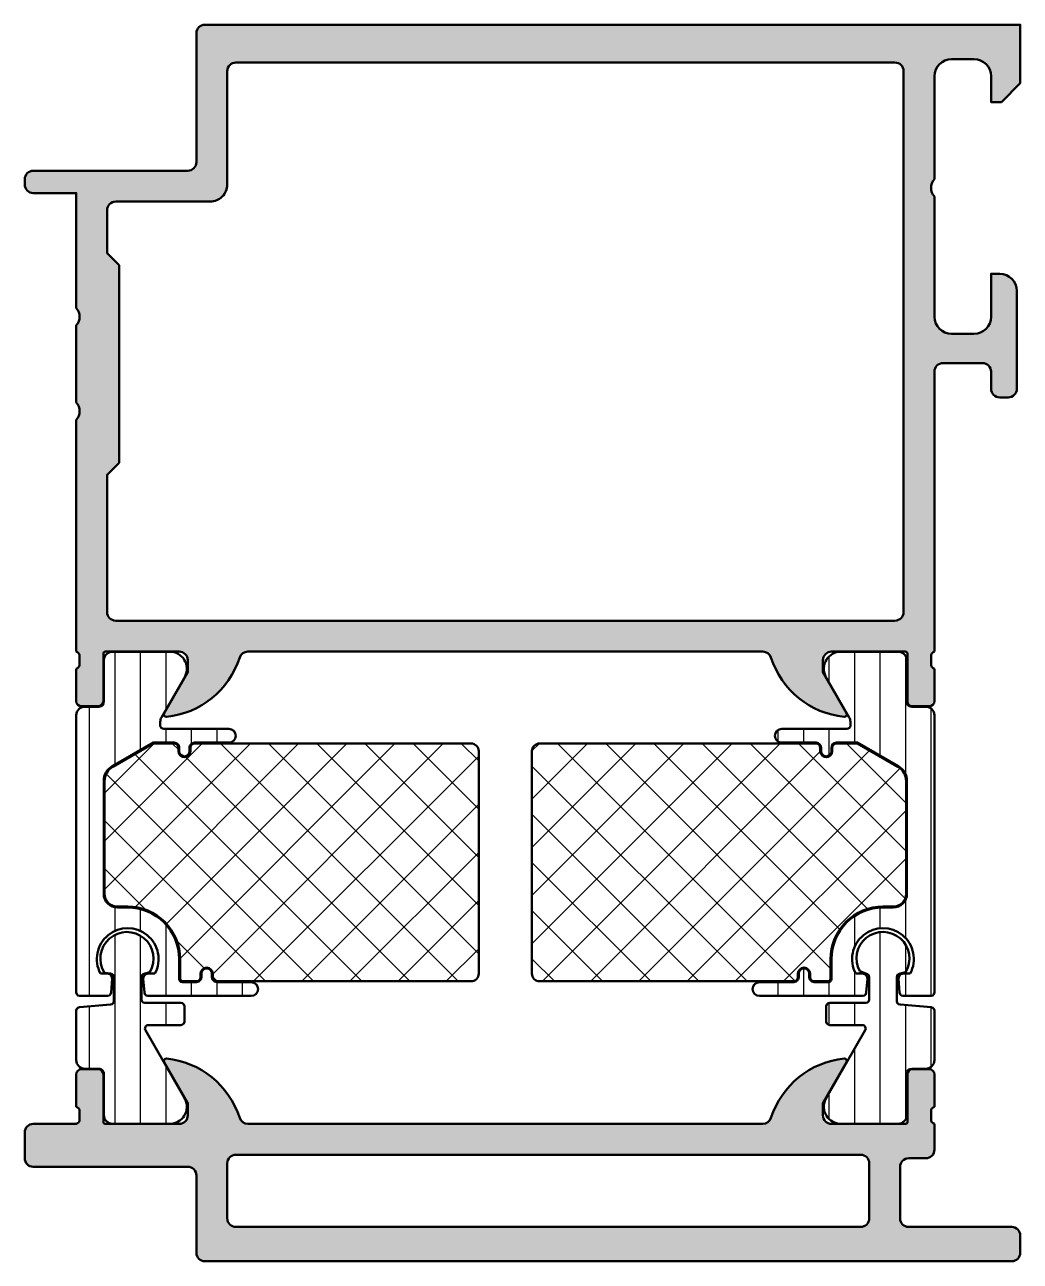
# Model space of a CAD drawing. Extents: x 20 to 78, y 3 to 75.
import ezdxf

# ---------------------------------------------------------------- set-up
doc = ezdxf.new("R2010")
doc.units = 0
for name, color, linetype, lineweight in [('0S-Alu contour', 7, 'Continuous', 50), ('0S-Alu hatch', 252, 'Continuous', 25), ('0S-Plastic contour', 254, 'Continuous', 50), ('0S-Plastic hatch', 253, 'Continuous', 25), ('0S-PT contour', 91, 'Continuous', 50), ('0S-PT hatch', 103, 'Continuous', 25)]:
    doc.layers.add(name, color=color, linetype=linetype, lineweight=lineweight)
pattern_1 = [(135, (0, 0), (-1.403165018917055, -1.403165018917055), []), (225, (0, 0), (1.403165018917055, -1.403165018917055), [])]
pattern_2 = [(90, (0, 0), (-1.4859, 0), [])]

# ---------------------------------------------------------------- blocks, each defined once
blk = doc.blocks.new('375340__A5071674_271C_4E84_9B0F_8F9642A376C2_')
at = {"layer": '0S-Alu hatch'}
h = blk.add_hatch(color=256, dxfattribs=at)
edge = h.paths.add_edge_path()
edge.add_arc((20.49999999999986, 9.00001525878913), 0.5000000000000391, 180, 269.9999999994097)
edge.add_line((20.49999999999471, 8.50001525878909), (29.49999999999472, 8.50001525878912))
edge.add_ellipse((29.49999999999997, 8.000015258789148), major_axis=(-0.4999999999999716, 0), ratio=1, start_angle=180, end_angle=270.00000000060254, ccw=False)
edge.add_line((29.99999999999995, 8.000015258789148), (29.99999999999995, 3.499999999989682))
edge.add_arc((30.49999999999997, 3.500000000000056), 0.5000000000000285, 180, 269.9999999993975)
edge.add_line((30.49999999999471, 3.000000000000028), (77.49999999999471, 3.000000000000028))
edge.add_arc((77.49999999999994, 3.500000000000085), 0.500000000000057, 269.9999999994008, 360)
edge.add_line((78, 3.500000000000085), (78, 4.500015258789004))
edge.add_arc((77.49999999999996, 4.500015258789047), 0.5000000000000427, 0, 90.00000000058787)
edge.add_line((77.49999999999483, 5.00001525878909), (71.49999999999471, 5.00001525878909))
edge.add_ellipse((71.5, 5.500015258789083), major_axis=(-0.4999999999999929, 0), ratio=1, start_angle=0, end_angle=89.99999999939422, ccw=False)
edge.add_line((71, 5.500015258789083), (70.99999999999989, 8.50032806396476))
edge.add_ellipse((71.4999999531564, 8.50032715713316), major_axis=(-0.4999999531573404, 0), ratio=1, start_angle=269.99999463211884, end_angle=359.9998960848389, ccw=False)
edge.add_line((71.5, 9.000327110290497), (72.49999999999989, 9.000328063964815))
edge.add_arc((72.50000347460546, 9.500324589353578), 0.499996525400836, 269.999601836763, 360.0002888809716)
edge.add_line((72.99999999999994, 9.50032711029811), (72.99999999999994, 11.00032806396493))
edge.add_ellipse((73.07883644998506, 11.26784867812456), major_axis=(-0.2788950785628946, 0), ratio=1, start_angle=-1.1645887651362727, end_angle=73.5801241894705, ccw=False)
edge.add_line((72.79999898115089, 11.27351708361127), (72.79999897632993, 11.72711108361124))
edge.add_ellipse((73.07886707191292, 11.73277174605222), major_axis=(-0.2789255417371526, 0), ratio=1, start_angle=-73.57540483567988, end_angle=1.1628706818494265, ccw=False)
edge.add_line((72.9999999734262, 12.00031508573693), (72.9999999534447, 13.88032608574546))
edge.add_arc((72.69999995344469, 13.88032608255694), 0.3000000000000114, 1.2074182697e-06, 90.00000060895937)
edge.add_line((72.69999995025618, 14.18032608255695), (71.7200256312134, 14.18032607214138))
edge.add_arc((71.72002563440192, 13.88032607214137), 0.3000000000000078, 90.00000060896207, 180)
edge.add_line((71.42002563440191, 13.88032607214137), (71.42002566394883, 11.1003292663688))
edge.add_ellipse((71.32002566394883, 11.10032926530596), major_axis=(-0.1000000000000085, 0), ratio=1, start_angle=90.0000159331928, end_angle=180.0000008537737, ccw=False)
edge.add_line((71.3200256917575, 11.00032926530595), (66.99999999999994, 11.00032806396481))
edge.add_ellipse((66.99999999999994, 11.50032806396481), major_axis=(-0.5, 0), ratio=1, start_angle=0, end_angle=90, ccw=False)
edge.add_line((66.49999999999994, 11.50032806396481), (66.5, 12.2003280639648))
edge.add_line((66.5, 12.2003280639648), (67.8814954576223, 14.59314838699237))
edge.add_arc((67.76188021535167, 14.66220827931655), 0.1381197846482826, 329.9999999999814, 455.6225775507662)
edge.add_arc((68.23822324117376, 9.823719202117354), 4.999999999999666, 95.62257755079301, 162.2515836439292)
edge.add_ellipse((62.99999999999987, 11.50032806396526), major_axis=(-0.5000000000004409, 0), ratio=1, start_angle=90.00000000000159, end_angle=162.251583643929, ccw=False)
edge.add_line((62.99999999999989, 11.00032806396482), (32.99998855590814, 11.00032806396481))
edge.add_ellipse((32.99998855590851, 11.50032806396469), major_axis=(-0.4999999999998828, 0), ratio=1, start_angle=17.74841635603059, end_angle=89.99999999995771, ccw=False)
edge.add_arc((27.76176531473476, 9.823719202116813), 5.000000000000082, 17.7484163560751, 84.3774224492117)
edge.add_arc((28.23810834055643, 14.66220827931647), 0.1381197846482686, 84.37742244921245, 210.0000000000044)
edge.add_line((28.1184930982858, 14.59314838699233), (29.49998855590817, 12.2003280639648))
edge.add_line((29.49998855590817, 12.2003280639648), (29.49998855590815, 11.50032806396481))
edge.add_ellipse((28.99998855590815, 11.50032806396481), major_axis=(-0.5, 0), ratio=1, start_angle=89.9999999999992, end_angle=180, ccw=False)
edge.add_line((28.99998855590814, 11.00032806396481), (24.69996287495087, 11.00032806396481))
edge.add_ellipse((24.69996287495087, 11.12032806396481), major_axis=(-0.1199999999999992, 0), ratio=1, start_angle=0, end_angle=90, ccw=False)
edge.add_line((24.57996287495087, 11.12032806396481), (24.57996287495087, 13.88032606396478))
edge.add_arc((24.27996287495086, 13.8803260639648), 0.3000000000000114, 0, 89.99999999999729)
edge.add_line((24.27996287495088, 14.18032606396481), (23.29998855590808, 14.18032606396481))
edge.add_arc((23.29998855590809, 13.88032606396482), 0.2999999999999865, 90.00000000000273, 180)
edge.add_line((22.99998855590811, 13.88032606396482), (22.9999885559081, 12.00031506395627))
edge.add_ellipse((22.92112146026494, 11.73277172343335), major_axis=(-0.2789255417371317, 0), ratio=1, start_angle=178.8371299271142, end_angle=253.575405444647, ccw=False)
edge.add_line((23.19998955590809, 11.72711106395629), (23.1999895559081, 11.27351706395632))
edge.add_ellipse((22.92115210500374, 11.26784865915085), major_axis=(-0.2788950606229541, 0), ratio=1, start_angle=106.41987709350869, end_angle=181.1645887000774, ccw=False)
edge.add_line((22.99998855590808, 11.00032806396482), (20.49999618530267, 11.00032806396481))
edge.add_arc((20.5000080903287, 10.5003161589388), 0.5000119051677437, 90.0013641830113, 179.9986358169143)
edge.add_line((19.99999618530268, 10.50032806396547), (19.99999999999982, 9.00001525878913))
edge = h.paths.add_edge_path()
edge.add_ellipse((32.29998779296871, 5.500015258789161), major_axis=(-0.500000000000071, 0), ratio=1, start_angle=0, end_angle=89.99999999939911, ccw=False)
edge.add_line((31.79998779296864, 5.500015258789161), (31.79998779296864, 8.700332641601669))
edge.add_ellipse((32.2999877929687, 8.700332641601669), major_axis=(-0.500000000000064, 0), ratio=1, start_angle=270.00000000059356, end_angle=360, ccw=False)
edge.add_line((32.29998779296352, 9.200332641601733), (68.70000076293945, 9.200332641601534))
edge.add_ellipse((68.69999554793452, 8.700327426596651), major_axis=(-0.5000052150320791, 0), ratio=1, start_angle=180.0005975897139, end_angle=269.9994024106873, ccw=False)
edge.add_line((69.20000076293941, 8.700332641601562), (69.19998168945307, 5.500015258789083))
edge.add_ellipse((68.6999816894531, 5.500015258789083), major_axis=(-0.4999999999999716, 0), ratio=1, start_angle=89.999999999404, end_angle=180, ccw=False)
edge.add_line((68.6999816894479, 5.000015258789112), (32.29998779296347, 5.00001525878909))
at = {"layer": '0S-Alu contour', "color": 7}
for points in [[(28.1184930982858, 14.59314838699233), (29.49998855590817, 12.2003280639648), (29.49998855590815, 11.50032806396481)], [(66.49999999999994, 11.50032806396481), (66.5, 12.2003280639648), (67.8814954576223, 14.59314838699237)], [(22.99998855590811, 13.88032606396482), (22.9999885559081, 12.00031506395627)], [(24.27996287495088, 14.18032606396481), (23.29998855590808, 14.18032606396481)], [(24.57996287495087, 11.12032806396481), (24.57996287495087, 13.88032606396478)], [(71.42002563440191, 13.88032607214137), (71.42002566394883, 11.1003292663688)], [(72.69999995025618, 14.18032608255695), (71.7200256312134, 14.18032607214138)], [(72.9999999734262, 12.00031508573693), (72.9999999534447, 13.88032608574546)], [(23.19998955590809, 11.72711106395629), (23.1999895559081, 11.27351706395632)], [(72.79999898115089, 11.27351708361127), (72.79999897632993, 11.72711108361124)], [(22.99998855590808, 11.00032806396482), (20.49999618530267, 11.00032806396481)], [(28.99998855590814, 11.00032806396481), (24.69996287495087, 11.00032806396481)], [(62.99999999999989, 11.00032806396482), (32.99998855590814, 11.00032806396481)], [(71.3200256917575, 11.00032926530595), (66.99999999999994, 11.00032806396481)], [(72.99999999999994, 9.50032711029811), (72.99999999999994, 11.00032806396493)], [(19.99999618530268, 10.50032806396547), (19.99999999999982, 9.00001525878913)], [(31.79998779296864, 5.500015258789161), (31.79998779296864, 8.700332641601669)], [(32.29998779296352, 9.200332641601733), (68.70000076293945, 9.200332641601534)], [(69.20000076293941, 8.700332641601562), (69.19998168945307, 5.500015258789083)], [(71.5, 9.000327110290497), (72.49999999999989, 9.000328063964815)], [(20.49999999999471, 8.50001525878909), (29.49999999999472, 8.50001525878912)], [(29.99999999999995, 8.000015258789148), (29.99999999999995, 3.499999999989682)], [(71, 5.500015258789083), (70.99999999999989, 8.50032806396476)], [(68.6999816894479, 5.000015258789112), (32.29998779296347, 5.00001525878909)], [(77.49999999999483, 5.00001525878909), (71.49999999999471, 5.00001525878909)], [(78, 3.500000000000085), (78, 4.500015258789004)], [(30.49999999999471, 3.000000000000028), (77.49999999999471, 3.000000000000028)]]:
    blk.add_lwpolyline(points, dxfattribs=at)
for centre, radius, start, end in [((28.23810834055643, 14.66220827931647), 0.1381197846482686, 84.37742244921245, 210.0000000000044), ((27.76176531473476, 9.823719202116813), 5.000000000000082, 17.7484163560751, 84.3774224492117), ((68.23822324117376, 9.823719202117354), 4.999999999999666, 95.62257755079301, 162.2515836439292), ((67.76188021535167, 14.66220827931655), 0.1381197846482826, 329.9999999999814, 95.62257755076632), ((23.29998855590809, 13.88032606396482), 0.2999999999999865, 90.00000000000273, 180), ((24.27996287495086, 13.8803260639648), 0.3000000000000114, 0, 89.99999999999729), ((71.72002563440192, 13.88032607214137), 0.3000000000000078, 90.00000060896207, 180), ((72.69999995344469, 13.88032608255694), 0.3000000000000114, 1.2074182697e-06, 90.00000060895937), ((20.5000080903287, 10.5003161589388), 0.5000119051677437, 90.0013641830113, 179.9986358169143), ((72.50000347460546, 9.500324589353578), 0.499996525400836, 269.999601836763, 0.0002888809716084), ((20.49999999999986, 9.00001525878913), 0.5000000000000391, 180, 269.9999999994097), ((77.49999999999996, 4.500015258789047), 0.5000000000000427, 0, 90.00000000058787), ((30.49999999999997, 3.500000000000056), 0.5000000000000285, 180, 269.9999999993975), ((77.49999999999994, 3.500000000000085), 0.500000000000057, 269.9999999994008, 0)]:
    blk.add_arc(centre, radius, start, end, dxfattribs=at)
at = {"layer": '0S-Alu contour', "color": 7, "extrusion": (0, 0, -1)}
for centre, radius, start, end in [((-22.92112146026494, 11.73277172343335), 0.2789255417371317, 106.424594555353, 181.1628700728859), ((-73.07886707191292, 11.73277174605222), 0.2789255417371526, 358.8371293181506, 73.57540483567992), ((-22.92115210500374, 11.26784865915085), 0.2788950606229541, 178.8354112999226, 253.5801229064913), ((-24.69996287495087, 11.12032806396481), 0.1199999999999992, 270, 0), ((-28.99998855590815, 11.50032806396481), 0.5, 180, 270.0000000000008), ((-32.99998855590851, 11.50032806396469), 0.4999999999998828, 270.0000000000423, 342.2515836439694), ((-62.99999999999987, 11.50032806396526), 0.5000000000004409, 197.748416356071, 269.9999999999984), ((-66.99999999999994, 11.50032806396481), 0.5, 270, 0), ((-71.32002566394883, 11.10032926530596), 0.1000000000000085, 179.9999991462263, 269.9999840668072), ((-73.07883644998506, 11.26784867812456), 0.2788950785628946, 286.4198758105295, 1.164588765136262), ((-32.2999877929687, 8.700332641601669), 0.500000000000064, 0, 89.99999999940643), ((-68.69999554793452, 8.700327426596651), 0.5000052150320791, 90.0005975893127, 179.9994024102861), ((-71.4999999531564, 8.50032715713316), 0.4999999531573404, 0.0001039151611164, 90.00000536788116), ((-29.49999999999997, 8.000015258789148), 0.4999999999999716, 89.99999999939747, 180), ((-32.29998779296871, 5.500015258789161), 0.500000000000071, 270.0000000006009, 0), ((-68.6999816894531, 5.500015258789083), 0.4999999999999716, 180, 270.000000000596), ((-71.5, 5.500015258789083), 0.4999999999999929, 270.0000000006058, 0)]:
    blk.add_arc(centre, radius, start, end, dxfattribs=at)
blk = doc.blocks.new('396920__4C8596DD_F384_4D87_B478_83CBD85B1B11_')
at = {"layer": '0S-PT hatch'}
h = blk.add_hatch(dxfattribs=at)
h.set_pattern_fill('ANSI37', color=256, scale=0.625, angle=90, style=0)
h.set_pattern_definition(pattern_1)
edge = h.paths.add_edge_path()
edge.add_line((46.44938741860836, 32.70000000000194), (46.44938741860838, 19.75024507800028))
edge.add_ellipse((45.99938700138305, 19.75024549521864), major_axis=(-0.4500004172255191, 0), ratio=1, start_angle=89.9999468781561, end_angle=179.999946880457, ccw=False)
edge.add_line((45.99938658416468, 19.30024507799332), (31.20656303434222, 19.2999982024299))
edge.add_line((31.20656303434222, 19.2999982024299), (31.0758682237414, 19.3349919706396))
edge.add_line((31.0758682237414, 19.3349919706396), (30.98500325130626, 19.4258443176791))
edge.add_line((30.98500325130626, 19.4258443176791), (30.94998245239246, 19.55656736054949))
edge.add_line((30.94998245239246, 19.55656736054949), (30.94998245239246, 19.74999809265137))
edge.add_arc((30.59998703002918, 19.74999809265137), 0.3499954223632784, 0, 180)
edge.add_line((30.2499916076659, 19.74999809265137), (30.2499916076659, 19.55656736054949))
edge.add_line((30.2499916076659, 19.55656736054949), (30.21497080875209, 19.42584431767909))
edge.add_line((30.21497080875209, 19.42584431767909), (30.12410583631695, 19.3349919706396))
edge.add_line((30.12410583631695, 19.3349919706396), (29.99341061571499, 19.29999809265137))
edge.add_line((29.99341061571499, 19.29999809265137), (29.20656859595027, 19.29999809265137))
edge.add_line((29.20656859595027, 19.29999809265137), (29.12587151653939, 19.32162239777047))
edge.add_line((29.12587151653939, 19.32162239777047), (29.07161213774129, 19.37585915907012))
edge.add_line((29.07161213774129, 19.37585915907012), (29.04998855590808, 19.45659048167748))
edge.add_line((29.04998855590808, 19.45659048167748), (29.04998855589551, 20.59997255743553))
edge.add_arc((26.00005638417011, 20.60004150683832), 3.049932172504766, 359.9987047223895, 450.0012742162533)
edge.add_line((25.99998855590808, 23.64997367858886), (25.39996445744135, 23.64997367858887))
edge.add_ellipse((25.39918394468553, 24.39917064067953), major_axis=(-0.7491973686593121, 0), ratio=1, start_angle=-0.06307231385608247, end_angle=90.0596906726118, ccw=False)
edge.add_line((24.64998702996623, 24.39999537161842), (24.65000228871607, 30.96374640628945))
edge.add_ellipse((25.59993284316944, 30.96380713441112), major_axis=(-0.9499305563945183, 0), ratio=1, start_angle=-60.010337706228995, end_angle=0.003662862479927753, ccw=False)
edge.add_line((25.12511600350764, 31.78655681125431), (27.48715120356548, 33.15000000009987))
edge.add_line((27.48715120356548, 33.15000000009987), (28.69998855590806, 33.15000000009987))
edge.add_ellipse((28.69998855590807, 32.90000000009989), major_axis=(-0.2499999999999787, 0), ratio=1, start_angle=180, end_angle=270.00000000000165, ccw=False)
edge.add_line((28.94998855590805, 32.90000000009989), (28.94998855590802, 32.7000000001))
edge.add_arc((29.29998855590802, 32.70000000009997), 0.3499999999999943, 180, 360)
edge.add_line((29.64998855590801, 32.70000000009993), (29.64998855590802, 32.90000000009987))
edge.add_ellipse((29.89998855581013, 32.90000000009985), major_axis=(-0.2499999999021085, 0), ratio=1, start_angle=269.9999999999984, end_angle=360, ccw=False)
edge.add_line((29.89998855581013, 33.15000000000196), (45.99938741860836, 33.15000000000196))
edge.add_ellipse((45.99938741860836, 32.70000000000195), major_axis=(-0.45000000000001, 0), ratio=1, start_angle=180, end_angle=270, ccw=False)
at = {"layer": '0S-PT contour', "color": 7}
for points in [[(25.12511600350764, 31.78655681125431), (27.48715120356548, 33.15000000009987), (28.69998855590806, 33.15000000009987)], [(29.89998855581013, 33.15000000000196), (45.99938741860836, 33.15000000000196)], [(28.94998855590805, 32.90000000009989), (28.94998855590802, 32.7000000001)], [(29.64998855590801, 32.70000000009993), (29.64998855590802, 32.90000000009987)], [(46.44938741860836, 32.70000000000194), (46.44938741860838, 19.75024507800028)], [(24.64998702996623, 24.39999537161842), (24.65000228871607, 30.96374640628945)], [(25.99998855590808, 23.64997367858886), (25.39996445744135, 23.64997367858887)], [(30.2499916076659, 19.74999809265137), (30.2499916076659, 19.55656736054949), (30.21497080875209, 19.42584431767909), (30.12410583631695, 19.3349919706396), (29.99341061571499, 19.29999809265137), (29.20656859595027, 19.29999809265137), (29.12587151653939, 19.32162239777047), (29.07161213774129, 19.37585915907012), (29.04998855590808, 19.45659048167748), (29.04998855589551, 20.59997255743553)], [(45.99938658416468, 19.30024507799332), (31.20656303434222, 19.2999982024299), (31.0758682237414, 19.3349919706396), (30.98500325130626, 19.4258443176791), (30.94998245239246, 19.55656736054949), (30.94998245239246, 19.74999809265137)]]:
    blk.add_lwpolyline(points, dxfattribs=at)
at = {"layer": '0S-PT contour', "color": 7, "extrusion": (0, 0, -1)}
for centre, radius, start, end in [((-28.69998855590807, 32.90000000009989), 0.2499999999999787, 89.99999999999837, 180), ((-29.89998855581013, 32.90000000009985), 0.2499999999021085, 0, 90.0000000000016), ((-45.99938741860836, 32.70000000000195), 0.45000000000001, 90, 180), ((-25.59993284316944, 30.96380713441112), 0.9499305563945183, 359.9963371375201, 60.01033770622909), ((-25.39918394468553, 24.39917064067953), 0.7491973686593121, 269.9403093273882, 0.0630723138560734), ((-45.99938700138305, 19.75024549521864), 0.4500004172255191, 180.0000531195431, 270.0000531218439)]:
    blk.add_arc(centre, radius, start, end, dxfattribs=at)
at = {"layer": '0S-PT contour', "color": 7}
for centre, radius, start, end in [((29.29998855590802, 32.70000000009997), 0.3499999999999943, 180, 0), ((26.00005638417011, 20.60004150683832), 3.049932172504766, 359.9987047223895, 90.00127421625345), ((30.59998703002918, 19.74999809265137), 0.3499954223632784, 0, 180)]:
    blk.add_arc(centre, radius, start, end, dxfattribs=at)
blk = doc.blocks.new('396920__1CFCD2CC_7B56_44C1_B8B5_D8E5ACA1F044_')
at = {"layer": '0S-PT hatch'}
h = blk.add_hatch(dxfattribs=at)
h.set_pattern_fill('ANSI37', color=256, scale=0.625, angle=90, style=0)
h.set_pattern_definition(pattern_1)
edge = h.paths.add_edge_path()
edge.add_arc((50.00060113729967, 32.70000000000195), 0.45000000000001, 90, 180)
edge.add_line((49.55060113729966, 32.70000000000195), (49.55060113729965, 19.75024507800029))
edge.add_arc((50.00060113729953, 19.75024507800016), 0.4499999999998821, 180, 269.9990437979591)
edge.add_line((50.00059362730627, 19.30024507806295), (64.7934255215657, 19.29999820242987))
edge.add_line((64.7934255215657, 19.29999820242987), (64.92412033216662, 19.3349919706396))
edge.add_line((64.92412033216662, 19.3349919706396), (65.01498530460175, 19.42584431767909))
edge.add_line((65.01498530460175, 19.42584431767909), (65.05000610351557, 19.55656736054948))
edge.add_line((65.05000610351557, 19.55656736054948), (65.05000610351557, 19.74999809265137))
edge.add_ellipse((65.40000152587885, 19.74999809265137), major_axis=(-0.3499954223632784, 0), ratio=1, start_angle=180, end_angle=360, ccw=False)
edge.add_line((65.74999694824213, 19.74999809265137), (65.74999694824214, 19.55656736054947))
edge.add_line((65.74999694824214, 19.55656736054947), (65.78501774715593, 19.4258443176791))
edge.add_line((65.78501774715593, 19.4258443176791), (65.87588271959108, 19.3349919706396))
edge.add_line((65.87588271959108, 19.3349919706396), (66.00657794019304, 19.29999809265137))
edge.add_line((66.00657794019304, 19.29999809265137), (66.79341995995777, 19.29999809265137))
edge.add_line((66.79341995995777, 19.29999809265137), (66.87411703936863, 19.32162239777047))
edge.add_line((66.87411703936863, 19.32162239777047), (66.92837641816674, 19.37585915907012))
edge.add_line((66.92837641816674, 19.37585915907012), (66.94999999999563, 19.45659048166136))
edge.add_line((66.94999999999563, 19.45659048166136), (66.94999999924578, 20.60004094628051))
edge.add_ellipse((69.99993273233972, 20.60004094624909), major_axis=(-3.049932733093939, 0), ratio=1, start_angle=269.99999999940945, end_angle=360, ccw=False)
edge.add_line((69.99993273237115, 23.64997367934303), (70.60002409849697, 23.64997367858883))
edge.add_arc((70.6008046112225, 24.39917064067952), 0.749197368659309, 269.9403093297052, 360.0630723146651)
edge.add_line((71.35000152594179, 24.399995371629), (71.34998626913054, 30.96380934273025))
edge.add_arc((70.40005172965043, 30.9638048345331), 0.9499345394908086, 0.0002719145082368, 60.01047642359636)
edge.add_line((70.87486856828973, 31.78655911076763), (68.51283735234256, 33.15000000009987))
edge.add_line((68.51283735234256, 33.15000000009987), (67.29999999999995, 33.15000000009987))
edge.add_arc((67.29999999999995, 32.90000000009989), 0.2499999999999716, 90, 180)
edge.add_line((67.04999999999998, 32.90000000009989), (67.05000000000001, 32.70000000010002))
edge.add_ellipse((66.7, 32.7000000001), major_axis=(-0.3500000000000085, 0), ratio=1, start_angle=0, end_angle=180, ccw=False)
edge.add_line((66.35, 32.70000000009998), (66.35000000000001, 32.90000000009985))
edge.add_arc((66.10000000000001, 32.90000000009985), 0.25, 0, 90)
edge.add_line((66.10000000000001, 33.15000000009985), (50.00060113729967, 33.15000000000196))
at = {"layer": '0S-PT contour', "color": 7}
for points in [[(66.10000000000001, 33.15000000009985), (50.00060113729967, 33.15000000000196)], [(70.87486856828973, 31.78655911076763), (68.51283735234256, 33.15000000009987), (67.29999999999995, 33.15000000009987)], [(49.55060113729966, 32.70000000000195), (49.55060113729965, 19.75024507800029)], [(66.35, 32.70000000009998), (66.35000000000001, 32.90000000009985)], [(67.04999999999998, 32.90000000009989), (67.05000000000001, 32.70000000010002)], [(71.35000152594179, 24.399995371629), (71.34998626913054, 30.96380934273025)], [(69.99993273237115, 23.64997367934303), (70.60002409849697, 23.64997367858883)], [(65.74999694824213, 19.74999809265137), (65.74999694824214, 19.55656736054947), (65.78501774715593, 19.4258443176791), (65.87588271959108, 19.3349919706396), (66.00657794019304, 19.29999809265137), (66.79341995995777, 19.29999809265137), (66.87411703936863, 19.32162239777047), (66.92837641816674, 19.37585915907012), (66.94999999999563, 19.45659048166136), (66.94999999924578, 20.60004094628051)], [(50.00059362730627, 19.30024507806295), (64.7934255215657, 19.29999820242987), (64.92412033216662, 19.3349919706396), (65.01498530460175, 19.42584431767909), (65.05000610351557, 19.55656736054948), (65.05000610351557, 19.74999809265137)]]:
    blk.add_lwpolyline(points, dxfattribs=at)
for centre, radius, start, end in [((50.00060113729967, 32.70000000000195), 0.45000000000001, 90, 180), ((66.10000000000001, 32.90000000009985), 0.25, 0, 90), ((67.29999999999995, 32.90000000009989), 0.2499999999999716, 90, 180), ((70.40005172965043, 30.9638048345331), 0.9499345394908086, 0.0002719145082368, 60.01047642359636), ((70.6008046112225, 24.39917064067952), 0.749197368659309, 269.9403093297052, 0.0630723146650666), ((50.00060113729953, 19.75024507800016), 0.4499999999998821, 180, 269.9990437979591)]:
    blk.add_arc(centre, radius, start, end, dxfattribs=at)
at = {"layer": '0S-PT contour', "color": 7, "extrusion": (0, 0, -1)}
for centre, radius, start, end in [((-66.7, 32.7000000001), 0.3500000000000085, 180, 0), ((-69.99993273233972, 20.60004094624909), 3.049932733093939, 0, 90.00000000059053), ((-65.40000152587885, 19.74999809265137), 0.3499954223632784, 0, 180)]:
    blk.add_arc(centre, radius, start, end, dxfattribs=at)
blk = doc.blocks.new('244459__34AB95D3_8354_417F_93CD_7CED18CF999E___8FFABE49_5E89_4514_BFC6_5D14351A76D1_')
at = {"layer": '0S-Plastic hatch'}
h = blk.add_hatch(dxfattribs=at)
h.set_pattern_fill('ANSI31', color=256, scale=0.4680000000000001, angle=45, style=0)
h.set_pattern_definition(pattern_2)
edge = h.paths.add_edge_path()
edge.add_line((72.99999999999967, 17.59249877929687), (72.99999999999994, 14.709997))
edge.add_ellipse((72.49999999999994, 14.709997), major_axis=(-0.5, 0), ratio=1, start_angle=90, end_angle=180, ccw=False)
edge.add_line((72.49999999999994, 14.209997), (71.6896686666666, 14.209997))
edge.add_arc((71.6896686666666, 13.909997), 0.3000000000000025, 90, 180)
edge.add_line((71.38966866666661, 13.909997), (71.39000061706363, 11.50999861706369))
edge.add_ellipse((70.89000463962502, 11.50999597743861), major_axis=(-0.4999959774455833, 0), ratio=1, start_angle=89.99969751881332, end_angle=180.0003024817733, ccw=False)
edge.add_line((70.89000199999992, 11.00999999999999), (67.41346050190045, 11.01))
edge.add_ellipse((67.55577115089181, 11.99981807472285), major_axis=(-0.999996070924476, 0), ratio=1, start_angle=-32.72701609984091, end_angle=81.81839194810021, ccw=False)
edge.add_line((66.71451850190047, 12.540453), (68.97169621130604, 16.45000001028018))
edge.add_arc((68.79849112461389, 16.55), 0.1999999999999995, 330.000003400655, 450)
edge.add_line((68.79849112461389, 16.75), (66.90000915527338, 16.75))
edge.add_line((66.90000915527338, 16.75), (66.8000869750976, 16.77691650390625))
edge.add_line((66.8000869750976, 16.77691650390625), (66.72692108154291, 16.85009765625))
edge.add_line((66.72692108154291, 16.85009765625), (66.70000457763666, 16.95001220703125))
edge.add_line((66.70000457763666, 16.95001220703125), (66.70000457763666, 17.85000610351562))
edge.add_line((66.70000457763666, 17.85000610351562), (66.72691345214838, 17.94992065429687))
edge.add_line((66.72691345214838, 17.94992065429687), (66.8000869750976, 18.02310180664062))
edge.add_line((66.8000869750976, 18.02310180664062), (66.90000915527338, 18.05001831054687))
edge.add_line((66.90000915527338, 18.05001831054687), (69.00000762939447, 18.05001831054687))
edge.add_line((69.00000762939447, 18.05001831054687), (69.09992218017572, 18.07693481445312))
edge.add_line((69.09992218017572, 18.07693481445312), (69.17309570312494, 18.15008544921875))
edge.add_line((69.17309570312494, 18.15008544921875), (69.20000457763666, 18.25))
edge.add_line((69.20000457763666, 18.25), (69.20000457763666, 19.55002021789551))
edge.add_line((69.20000457763666, 19.55002021789551), (69.17309570312494, 19.64993476867675))
edge.add_line((69.17309570312494, 19.64993476867675), (69.09992218017572, 19.72311592102051))
edge.add_line((69.09992218017572, 19.72311592102051), (68.99999999999994, 19.75003242492675))
edge.add_line((68.99999999999994, 19.75003242492675), (68.64500427246088, 19.88426537033439))
edge.add_ellipse((69.99887781280347, 20.62845412972388), major_axis=(-1.544924099378817, 0), ratio=1, start_angle=148.8651475331043, end_angle=28.7964407647562, ccw=False)
edge.add_line((71.32125980402382, 19.82964480195065), (71.00000762939447, 19.75003242492675))
edge.add_line((71.00000762939447, 19.75003242492675), (70.9000854492187, 19.72311592102051))
edge.add_line((70.9000854492187, 19.72311592102051), (70.82691192626947, 19.64993476867675))
edge.add_line((70.82691192626947, 19.64993476867675), (70.80000305175776, 19.55002021789551))
edge.add_line((70.80000305175776, 19.55002021789551), (70.80000305175776, 18.1500244140625))
edge.add_line((70.80000305175776, 18.1500244140625), (70.82691192626947, 18.05007934570312))
edge.add_line((70.82691192626947, 18.05007934570312), (70.9000854492187, 17.9769287109375))
edge.add_line((70.9000854492187, 17.9769287109375), (70.99999999999994, 17.95001220703125))
edge.add_line((70.99999999999994, 17.95001220703125), (72.80000305175776, 17.79251098632812))
edge.add_line((72.80000305175776, 17.79251098632812), (72.899917602539, 17.76559448242187))
edge.add_line((72.899917602539, 17.76559448242187), (72.97309112548822, 17.69241333007812))
edge.add_line((72.97309112548822, 17.69241333007812), (72.99999999999967, 17.59249877929687))
at = {"layer": '0S-Plastic contour', "color": 7}
for points in [[(68.79849112461389, 16.75), (66.90000915527338, 16.75), (66.8000869750976, 16.77691650390625), (66.72692108154291, 16.85009765625), (66.70000457763666, 16.95001220703125), (66.70000457763666, 17.85000610351562), (66.72691345214838, 17.94992065429687), (66.8000869750976, 18.02310180664062), (66.90000915527338, 18.05001831054687), (69.00000762939447, 18.05001831054687), (69.09992218017572, 18.07693481445312), (69.17309570312494, 18.15008544921875), (69.20000457763666, 18.25), (69.20000457763666, 19.55002021789551), (69.17309570312494, 19.64993476867675), (69.09992218017572, 19.72311592102051), (68.99999999999994, 19.75003242492675), (68.64500427246088, 19.88426537033439)], [(71.32125980402382, 19.82964480195065), (71.00000762939447, 19.75003242492675), (70.9000854492187, 19.72311592102051), (70.82691192626947, 19.64993476867675), (70.80000305175776, 19.55002021789551), (70.80000305175776, 18.1500244140625), (70.82691192626947, 18.05007934570312), (70.9000854492187, 17.9769287109375), (70.99999999999994, 17.95001220703125), (72.80000305175776, 17.79251098632812), (72.899917602539, 17.76559448242187), (72.97309112548822, 17.69241333007812), (72.99999999999967, 17.59249877929687)], [(72.99999999999967, 17.59249877929687), (72.99999999999994, 14.709997)], [(66.71451850190047, 12.540453), (68.97169621130604, 16.45000001028018)], [(71.38966866666661, 13.909997), (71.39000061706363, 11.50999861706369)], [(72.49999999999994, 14.209997), (71.6896686666666, 14.209997)], [(70.89000199999992, 11.00999999999999), (67.41346050190045, 11.01)]]:
    blk.add_lwpolyline(points, dxfattribs=at)
at = {"layer": '0S-Plastic contour', "color": 7, "extrusion": (0, 0, -1)}
for centre, radius, start, end in [((-69.99887781280347, 20.62845412972388), 1.544924099378817, 331.2035592352438, 211.1348524668958), ((-72.49999999999994, 14.709997), 0.5, 180, 270), ((-67.55577115089181, 11.99981807472285), 0.999996070924476, 278.1816080518999, 32.72701609984089), ((-70.89000463962502, 11.50999597743861), 0.4999959774455833, 179.9996975182267, 270.0003024811867)]:
    blk.add_arc(centre, radius, start, end, dxfattribs=at)
at = {"layer": '0S-Plastic contour', "color": 7}
for centre, radius, start, end in [((68.79849112461389, 16.55), 0.1999999999999995, 330.000003400655, 90), ((71.6896686666666, 13.909997), 0.3000000000000025, 90, 180)]:
    blk.add_arc(centre, radius, start, end, dxfattribs=at)
blk = doc.blocks.new('244459__A5026CFD_0816_446D_BEE4_C52D397F73AB___498BD4C2_415C_48CC_AE29_A71AAE96B49F_')
at = {"layer": '0S-Plastic hatch'}
h = blk.add_hatch(dxfattribs=at)
h.set_pattern_fill('ANSI31', color=256, scale=0.4680000000000001, angle=45, style=0)
h.set_pattern_definition(pattern_2)
edge = h.paths.add_edge_path()
edge.add_line((72.99999999999994, 34.79000300009986), (72.99999999999994, 18.65002250671387))
edge.add_line((72.99999999999994, 18.65002250671387), (72.9730834960937, 18.55010795593262))
edge.add_line((72.9730834960937, 18.55010795593262), (72.899917602539, 18.47692680358887))
edge.add_line((72.899917602539, 18.47692680358887), (72.7999877929687, 18.45001029968262))
edge.add_line((72.7999877929687, 18.45001029968262), (71.1699829101562, 18.45001029968262))
edge.add_line((71.1699829101562, 18.45001029968262), (71.07006835937494, 18.47692680358887))
edge.add_line((71.07006835937494, 18.47692680358887), (70.99690246582026, 18.55010795593262))
edge.add_line((70.99690246582026, 18.55010795593262), (70.969985961914, 18.65002250671387))
edge.add_line((70.969985961914, 18.65002250671387), (70.89999389648432, 19.45001029968262))
edge.add_line((70.89999389648432, 19.45001029968262), (70.9400024414062, 19.60015678405762))
edge.add_line((70.9400024414062, 19.60015678405762), (71.0498657226562, 19.71002006530762))
edge.add_line((71.0498657226562, 19.71002006530762), (71.21800231933588, 19.74999809265137))
edge.add_line((71.21800231933588, 19.74999809265137), (71.5865631103515, 19.74999809265137))
edge.add_arc((69.99999999999994, 20.59650078484448), 1.798262859266857, 331.9180754298219, 568.0819245701781)
edge.add_line((68.41343688964838, 19.74999809265137), (68.781997680664, 19.74999809265137))
edge.add_line((68.781997680664, 19.74999809265137), (68.9501342773437, 19.71002006530762))
edge.add_line((68.9501342773437, 19.71002006530762), (69.0599975585937, 19.60015678405762))
edge.add_line((69.0599975585937, 19.60015678405762), (69.0999908447265, 19.45001029968262))
edge.add_line((69.0999908447265, 19.45001029968262), (69.02999877929682, 18.65002250671387))
edge.add_line((69.02999877929682, 18.65002250671387), (69.00309753417963, 18.55010795593262))
edge.add_line((69.00309753417963, 18.55010795593262), (68.92993164062494, 18.47692680358887))
edge.add_line((68.92993164062494, 18.47692680358887), (68.83000183105463, 18.45001029968262))
edge.add_line((68.83000183105463, 18.45001029968262), (62.80000305175775, 18.45001029968262))
edge.add_ellipse((62.80000305175775, 18.85000419616699), major_axis=(-0.399993896484375, 0), ratio=1, start_angle=-90.00000000000102, end_angle=89.99999999999898, ccw=False)
edge.add_line((62.80000305175776, 19.24999809265137), (64.80000305175776, 19.24999809265137))
edge.add_line((64.80000305175776, 19.24999809265137), (64.94999694824213, 19.29015922546387))
edge.add_line((64.94999694824213, 19.29015922546387), (65.05981445312494, 19.39996147155762))
edge.add_line((65.05981445312494, 19.39996147155762), (65.10000610351557, 19.54998588562012))
edge.add_line((65.10000610351557, 19.54998588562012), (65.10000610351557, 19.74999809265137))
edge.add_ellipse((65.40000152587885, 19.74999809265137), major_axis=(-0.2999954223632812, 0), ratio=1, start_angle=180, end_angle=360, ccw=False)
edge.add_line((65.69999694824213, 19.74999809265137), (65.69999694824213, 19.54998588562012))
edge.add_line((65.69999694824213, 19.54998588562012), (65.74018859863276, 19.39996147155762))
edge.add_line((65.74018859863276, 19.39996147155762), (65.85000610351555, 19.29015922546387))
edge.add_line((65.85000610351555, 19.29015922546387), (65.99999999999994, 19.24999809265137))
edge.add_line((65.99999999999994, 19.24999809265137), (66.80000305175776, 19.24999809265137))
edge.add_line((66.80000305175776, 19.24999809265137), (66.8999938964843, 19.27679252624512))
edge.add_line((66.8999938964843, 19.27679252624512), (66.9732055664062, 19.34997367858887))
edge.add_line((66.9732055664062, 19.34997367858887), (66.99999999999994, 19.45001029968262))
edge.add_line((66.99999999999994, 19.45001029968262), (66.99999999999994, 20.59997367858887))
edge.add_ellipse((69.99993273230831, 20.60004094628051), major_axis=(-2.99993273306254, 0), ratio=1, start_angle=-90.00128474708322, end_angle=0.0012847472241901414, ccw=False)
edge.add_line((69.99999999999994, 23.59997367858888), (70.59999847412104, 23.59997367858887))
edge.add_arc((70.6008046112225, 24.39917064067953), 0.7991973686593123, 269.9422066897786, 360.0610716947241)
edge.add_line((71.40000152587885, 24.40002250671391), (71.39998626708979, 30.96374320983886))
edge.add_arc((70.40005571273859, 30.96380713441112), 0.9999305563945124, 359.9963371374206, 420.0103377062295)
edge.add_line((70.89986473927476, 31.82986259141396), (68.52623244265344, 33.20000000009986))
edge.add_line((68.52623244265344, 33.20000000009986), (67.29999999999995, 33.20000000009986))
edge.add_arc((67.29999999999995, 32.90000000009989), 0.2999999999999758, 90, 180)
edge.add_line((66.99999999999997, 32.90000000009989), (67, 32.7000000001))
edge.add_ellipse((66.7, 32.70000000009997), major_axis=(-0.2999999999999971, 0), ratio=1, start_angle=0, end_angle=180, ccw=False)
edge.add_line((66.4, 32.70000000009994), (66.4, 32.90000000009987))
edge.add_arc((66.10000000009789, 32.90000000009985), 0.2999999999021128, 0, 90)
edge.add_line((66.10000000009789, 33.20000000000197), (64.09999999999997, 33.20000000009986))
edge.add_ellipse((64.09999999999997, 33.60000000009987), major_axis=(-0.4000000000000057, 0), ratio=1, start_angle=-90, end_angle=90, ccw=False)
edge.add_line((64.09999999999997, 34.00000000009987), (67.89999999999999, 34.00000000009987))
edge.add_arc((67.89999999999999, 34.20000000009988), 0.2000000000000028, 270, 360)
edge.add_line((68.1, 34.20000000009988), (68.1, 34.41474721315084))
edge.add_arc((67.59999999999997, 34.41474721315084), 0.5000000000000285, 0, 29.99995113626276)
edge.add_line((68.03301291510033, 34.6647468438632), (66.71451850190047, 36.95954700009986))
edge.add_ellipse((67.55577115089183, 37.50018192537702), major_axis=(-0.9999960709244895, 0), ratio=1, start_angle=-81.81839194810021, end_angle=32.727016099840796, ccw=False)
edge.add_line((67.41346050190047, 38.49000000009989), (70.89000200000022, 38.49000010568574))
edge.add_ellipse((70.89000463962529, 37.99000412824712), major_axis=(-0.4999959774455904, 0), ratio=1, start_angle=179.9996975182268, end_angle=270.00030248118503, ccw=False)
edge.add_line((71.3900006170639, 37.99000148861692), (71.38966866666689, 35.59000310568573))
edge.add_arc((71.6896686666669, 35.59000310568573), 0.3000000000000114, 180, 270)
edge.add_line((71.6896686666669, 35.29000310568572), (72.50000006514975, 35.29000300009986))
edge.add_ellipse((72.49999999999994, 34.79000300009987), major_axis=(-0.4999999999999972, 0), ratio=1, start_angle=180, end_angle=269.9999925343822, ccw=False)
at = {"layer": '0S-Plastic contour', "color": 7}
for points in [[(67.41346050190047, 38.49000000009989), (70.89000200000022, 38.49000010568574)], [(71.3900006170639, 37.99000148861692), (71.38966866666689, 35.59000310568573)], [(68.03301291510033, 34.6647468438632), (66.71451850190047, 36.95954700009986)], [(71.6896686666669, 35.29000310568572), (72.50000006514975, 35.29000300009986)], [(72.99999999999994, 34.79000300009986), (72.99999999999994, 18.65002250671387), (72.9730834960937, 18.55010795593262), (72.899917602539, 18.47692680358887), (72.7999877929687, 18.45001029968262), (71.1699829101562, 18.45001029968262), (71.07006835937494, 18.47692680358887), (70.99690246582026, 18.55010795593262), (70.969985961914, 18.65002250671387), (70.89999389648432, 19.45001029968262), (70.9400024414062, 19.60015678405762), (71.0498657226562, 19.71002006530762), (71.21800231933588, 19.74999809265137), (71.5865631103515, 19.74999809265137)], [(64.09999999999997, 34.00000000009987), (67.89999999999999, 34.00000000009987)], [(68.1, 34.20000000009988), (68.1, 34.41474721315084)], [(66.10000000009789, 33.20000000000197), (64.09999999999997, 33.20000000009986)], [(70.89986473927476, 31.82986259141396), (68.52623244265344, 33.20000000009986), (67.29999999999995, 33.20000000009986)], [(66.4, 32.70000000009994), (66.4, 32.90000000009987)], [(66.99999999999997, 32.90000000009989), (67, 32.7000000001)], [(71.40000152587885, 24.40002250671391), (71.39998626708979, 30.96374320983886)], [(69.99999999999994, 23.59997367858888), (70.59999847412104, 23.59997367858887)], [(65.69999694824213, 19.74999809265137), (65.69999694824213, 19.54998588562012), (65.74018859863276, 19.39996147155762), (65.85000610351555, 19.29015922546387), (65.99999999999994, 19.24999809265137), (66.80000305175776, 19.24999809265137), (66.8999938964843, 19.27679252624512), (66.9732055664062, 19.34997367858887), (66.99999999999994, 19.45001029968262), (66.99999999999994, 20.59997367858887)], [(68.41343688964838, 19.74999809265137), (68.781997680664, 19.74999809265137), (68.9501342773437, 19.71002006530762), (69.0599975585937, 19.60015678405762), (69.0999908447265, 19.45001029968262), (69.02999877929682, 18.65002250671387), (69.00309753417963, 18.55010795593262), (68.92993164062494, 18.47692680358887), (68.83000183105463, 18.45001029968262), (62.80000305175775, 18.45001029968262)], [(62.80000305175776, 19.24999809265137), (64.80000305175776, 19.24999809265137), (64.94999694824213, 19.29015922546387), (65.05981445312494, 19.39996147155762), (65.10000610351557, 19.54998588562012), (65.10000610351557, 19.74999809265137)]]:
    blk.add_lwpolyline(points, dxfattribs=at)
at = {"layer": '0S-Plastic contour', "color": 7, "extrusion": (0, 0, -1)}
for centre, radius, start, end in [((-67.55577115089183, 37.50018192537702), 0.9999960709244895, 327.2729839001593, 81.81839194810027), ((-70.89000463962529, 37.99000412824712), 0.4999959774455904, 89.99969751881494, 180.0003024817733), ((-72.49999999999994, 34.79000300009987), 0.4999999999999972, 90.00000746561778, 180), ((-64.09999999999997, 33.60000000009987), 0.4000000000000057, 270, 90), ((-66.7, 32.70000000009997), 0.2999999999999971, 180, 0), ((-69.99993273230831, 20.60004094628051), 2.99993273306254, 359.9987152527758, 90.00128474708318), ((-65.40000152587885, 19.74999809265137), 0.2999954223632812, 0, 180), ((-62.80000305175775, 18.85000419616699), 0.399993896484375, 270.000000000001, 90.00000000000102)]:
    blk.add_arc(centre, radius, start, end, dxfattribs=at)
at = {"layer": '0S-Plastic contour', "color": 7}
for centre, radius, start, end in [((71.6896686666669, 35.59000310568573), 0.3000000000000114, 180, 270), ((67.59999999999997, 34.41474721315084), 0.5000000000000285, 0, 29.99995113626276), ((67.89999999999999, 34.20000000009988), 0.2000000000000028, 270, 0), ((66.10000000009789, 32.90000000009985), 0.2999999999021128, 0, 90), ((67.29999999999995, 32.90000000009989), 0.2999999999999758, 90, 180), ((70.40005571273859, 30.96380713441112), 0.9999305563945124, 359.9963371374206, 60.01033770622953), ((70.6008046112225, 24.39917064067953), 0.7991973686593123, 269.9422066897786, 0.0610716947241366), ((69.99999999999994, 20.59650078484448), 1.798262859266857, 331.9180754298219, 208.0819245701781)]:
    blk.add_arc(centre, radius, start, end, dxfattribs=at)
blk = doc.blocks.new('244459__AC89F618_1241_4E3F_944A_7734D0C1E41D___4412F207_2E21_4C2D_89C8_6BF195D587E9_')
at = {"layer": '0S-Plastic hatch'}
h = blk.add_hatch(dxfattribs=at)
h.set_pattern_fill('ANSI31', color=256, scale=0.4680000000000001, angle=45, style=0)
h.set_pattern_definition(pattern_2)
edge = h.paths.add_edge_path()
edge.add_arc((23.49998855590808, 14.709997), 0.5, 180, 270)
edge.add_line((23.49998855590808, 14.209997), (24.31031988924142, 14.209997))
edge.add_ellipse((24.31031988924142, 13.909997), major_axis=(-0.3000000000000024, 0), ratio=1, start_angle=180, end_angle=270.00000000000136, ccw=False)
edge.add_line((24.61031988924143, 13.909997), (24.6099879388444, 11.50999861706369))
edge.add_arc((25.10998391628301, 11.50999597743861), 0.4999959774455762, 179.9996975182267, 270.0003024811859)
edge.add_line((25.10998655590808, 11.01), (28.58652805400756, 11.01))
edge.add_arc((28.44421740501621, 11.99981807472284), 0.9999960709244742, 278.1816080518999, 392.7270160998405)
edge.add_line((29.28547005400755, 12.540453), (27.02829234460199, 16.45000001028018))
edge.add_ellipse((27.20149743129415, 16.55), major_axis=(-0.2000000000000039, 0), ratio=1, start_angle=-90, end_angle=29.999996599343092, ccw=False)
edge.add_line((27.20149743129415, 16.75), (29.09997940063465, 16.75))
edge.add_line((29.09997940063465, 16.75), (29.19990158081043, 16.77691650390625))
edge.add_line((29.19990158081043, 16.77691650390625), (29.27306747436512, 16.85009765625))
edge.add_line((29.27306747436512, 16.85009765625), (29.29998397827136, 16.95001220703125))
edge.add_line((29.29998397827136, 16.95001220703125), (29.29998397827136, 17.85000610351562))
edge.add_line((29.29998397827136, 17.85000610351562), (29.27307510375964, 17.94992065429687))
edge.add_line((29.27307510375964, 17.94992065429687), (29.19990158081043, 18.02310180664062))
edge.add_line((29.19990158081043, 18.02310180664062), (29.09997940063465, 18.05001831054687))
edge.add_line((29.09997940063465, 18.05001831054687), (26.99998092651355, 18.05001831054687))
edge.add_line((26.99998092651355, 18.05001831054687), (26.9000663757323, 18.07693481445312))
edge.add_line((26.9000663757323, 18.07693481445312), (26.82689285278308, 18.15008544921875))
edge.add_line((26.82689285278308, 18.15008544921875), (26.79998397827136, 18.25))
edge.add_line((26.79998397827136, 18.25), (26.79998397827136, 19.55002021789551))
edge.add_line((26.79998397827136, 19.55002021789551), (26.82689285278308, 19.64993476867675))
edge.add_line((26.82689285278308, 19.64993476867675), (26.9000663757323, 19.72311592102051))
edge.add_line((26.9000663757323, 19.72311592102051), (26.99998855590808, 19.75003242492675))
edge.add_line((26.99998855590808, 19.75003242492675), (27.28691777583112, 19.83589666460742))
edge.add_arc((25.955723428257, 20.62517333012356), 1.547590399860873, 329.3359308822939, 572.1180764918583)
edge.add_line((24.6449851989745, 19.80237241857879), (24.99998092651355, 19.75003242492675))
edge.add_line((24.99998092651355, 19.75003242492675), (25.09990310668933, 19.72311592102051))
edge.add_line((25.09990310668933, 19.72311592102051), (25.17307662963855, 19.64993476867675))
edge.add_line((25.17307662963855, 19.64993476867675), (25.19998550415027, 19.55002021789551))
edge.add_line((25.19998550415027, 19.55002021789551), (25.19998550415027, 18.1500244140625))
edge.add_line((25.19998550415027, 18.1500244140625), (25.17307662963855, 18.05007934570312))
edge.add_line((25.17307662963855, 18.05007934570312), (25.09990310668933, 17.9769287109375))
edge.add_line((25.09990310668933, 17.9769287109375), (24.99998855590809, 17.95001220703125))
edge.add_line((24.99998855590809, 17.95001220703125), (23.19998550415027, 17.79251098632812))
edge.add_line((23.19998550415027, 17.79251098632812), (23.10007095336902, 17.76559448242187))
edge.add_line((23.10007095336902, 17.76559448242187), (23.0268974304198, 17.69241333007812))
edge.add_line((23.0268974304198, 17.69241333007812), (22.99998855590835, 17.59249877929687))
edge.add_line((22.99998855590835, 17.59249877929687), (22.99998855590808, 14.709997))
at = {"layer": '0S-Plastic contour', "color": 7}
for points in [[(24.6449851989745, 19.80237241857879), (24.99998092651355, 19.75003242492675), (25.09990310668933, 19.72311592102051), (25.17307662963855, 19.64993476867675), (25.19998550415027, 19.55002021789551), (25.19998550415027, 18.1500244140625), (25.17307662963855, 18.05007934570312), (25.09990310668933, 17.9769287109375), (24.99998855590809, 17.95001220703125), (23.19998550415027, 17.79251098632812), (23.10007095336902, 17.76559448242187), (23.0268974304198, 17.69241333007812), (22.99998855590835, 17.59249877929687), (22.99998855590808, 14.709997)], [(27.20149743129415, 16.75), (29.09997940063465, 16.75), (29.19990158081043, 16.77691650390625), (29.27306747436512, 16.85009765625), (29.29998397827136, 16.95001220703125), (29.29998397827136, 17.85000610351562), (29.27307510375964, 17.94992065429687), (29.19990158081043, 18.02310180664062), (29.09997940063465, 18.05001831054687), (26.99998092651355, 18.05001831054687), (26.9000663757323, 18.07693481445312), (26.82689285278308, 18.15008544921875), (26.79998397827136, 18.25), (26.79998397827136, 19.55002021789551), (26.82689285278308, 19.64993476867675), (26.9000663757323, 19.72311592102051), (26.99998855590808, 19.75003242492675), (27.28691777583112, 19.83589666460742)], [(29.28547005400755, 12.540453), (27.02829234460199, 16.45000001028018)], [(23.49998855590808, 14.209997), (24.31031988924142, 14.209997)], [(24.61031988924143, 13.909997), (24.6099879388444, 11.50999861706369)], [(25.10998655590808, 11.01), (28.58652805400756, 11.01)]]:
    blk.add_lwpolyline(points, dxfattribs=at)
for centre, radius, start, end in [((25.955723428257, 20.62517333012356), 1.547590399860873, 329.3359308822939, 212.1180764918583), ((23.49998855590808, 14.709997), 0.5, 180, 270), ((28.44421740501621, 11.99981807472284), 0.9999960709244742, 278.1816080518999, 32.72701609984053), ((25.10998391628301, 11.50999597743861), 0.4999959774455762, 179.9996975182267, 270.0003024811859)]:
    blk.add_arc(centre, radius, start, end, dxfattribs=at)
at = {"layer": '0S-Plastic contour', "color": 7, "extrusion": (0, 0, -1)}
for centre, radius, start, end in [((-27.20149743129415, 16.55), 0.2000000000000039, 330.0000034006569, 90), ((-24.31031988924142, 13.909997), 0.3000000000000025, 89.99999999999864, 180)]:
    blk.add_arc(centre, radius, start, end, dxfattribs=at)
blk = doc.blocks.new('244459__7D7C4C1E_C93D_44DE_877D_CED6B408ABBB___510D1E18_477C_4E93_AF02_49BF11084883_')
at = {"layer": '0S-Plastic hatch'}
h = blk.add_hatch(dxfattribs=at)
h.set_pattern_fill('ANSI31', color=256, scale=0.4680000000000001, angle=45, style=0)
h.set_pattern_definition(pattern_2)
edge = h.paths.add_edge_path()
edge.add_line((22.99998855590808, 34.79000300009986), (22.99998855590808, 18.65002250671387))
edge.add_line((22.99998855590808, 18.65002250671387), (23.02690505981433, 18.55010795593262))
edge.add_line((23.02690505981433, 18.55010795593262), (23.10007095336902, 18.47692680358887))
edge.add_line((23.10007095336902, 18.47692680358887), (23.20000076293933, 18.45001029968262))
edge.add_line((23.20000076293933, 18.45001029968262), (24.83000564575184, 18.45001029968262))
edge.add_line((24.83000564575184, 18.45001029968262), (24.92992019653308, 18.47692680358887))
edge.add_line((24.92992019653308, 18.47692680358887), (25.00308609008777, 18.55010795593262))
edge.add_line((25.00308609008777, 18.55010795593262), (25.03000259399402, 18.65002250671387))
edge.add_line((25.03000259399402, 18.65002250671387), (25.09999465942371, 19.45001029968262))
edge.add_line((25.09999465942371, 19.45001029968262), (25.05998611450183, 19.60015678405762))
edge.add_line((25.05998611450183, 19.60015678405762), (24.95012283325183, 19.71002006530762))
edge.add_line((24.95012283325183, 19.71002006530762), (24.78198623657215, 19.74999809265137))
edge.add_line((24.78198623657215, 19.74999809265137), (24.41342544555652, 19.74999809265137))
edge.add_ellipse((25.99998855590808, 20.59650078484448), major_axis=(-1.798262859266857, 0), ratio=1, start_angle=151.918075429822, end_angle=28.081924570178103, ccw=False)
edge.add_line((27.58655166625965, 19.74999809265137), (27.21799087524402, 19.74999809265137))
edge.add_line((27.21799087524402, 19.74999809265137), (27.04985427856434, 19.71002006530762))
edge.add_line((27.04985427856434, 19.71002006530762), (26.93999099731434, 19.60015678405762))
edge.add_line((26.93999099731434, 19.60015678405762), (26.89999771118152, 19.45001029968262))
edge.add_line((26.89999771118152, 19.45001029968262), (26.96998977661121, 18.65002250671387))
edge.add_line((26.96998977661121, 18.65002250671387), (26.9968910217284, 18.55010795593262))
edge.add_line((26.9968910217284, 18.55010795593262), (27.07005691528308, 18.47692680358887))
edge.add_line((27.07005691528308, 18.47692680358887), (27.1699867248534, 18.45001029968262))
edge.add_line((27.1699867248534, 18.45001029968262), (33.19998550415028, 18.45001029968262))
edge.add_arc((33.19998550415028, 18.85000419616699), 0.399993896484375, 270, 450)
edge.add_line((33.19998550415028, 19.24999809265137), (31.19998550415028, 19.24999809265137))
edge.add_line((31.19998550415028, 19.24999809265137), (31.0499916076659, 19.29015922546387))
edge.add_line((31.0499916076659, 19.29015922546387), (30.94017410278308, 19.39996147155761))
edge.add_line((30.94017410278308, 19.39996147155761), (30.89998245239246, 19.54998588562012))
edge.add_line((30.89998245239246, 19.54998588562012), (30.89998245239246, 19.74999809265137))
edge.add_arc((30.59998703002918, 19.74999809265137), 0.2999954223632812, 0, 180)
edge.add_line((30.29999160766589, 19.74999809265137), (30.29999160766589, 19.54998588562012))
edge.add_line((30.29999160766589, 19.54998588562012), (30.25979995727527, 19.39996147155762))
edge.add_line((30.25979995727527, 19.39996147155762), (30.14998245239246, 19.29015922546387))
edge.add_line((30.14998245239246, 19.29015922546387), (29.99998855590808, 19.24999809265137))
edge.add_line((29.99998855590808, 19.24999809265137), (29.19998550415027, 19.24999809265137))
edge.add_line((29.19998550415027, 19.24999809265137), (29.09999465942371, 19.27679252624512))
edge.add_line((29.09999465942371, 19.27679252624512), (29.02678298950183, 19.34997367858887))
edge.add_line((29.02678298950183, 19.34997367858887), (28.99998855590808, 19.45001029968262))
edge.add_line((28.99998855590808, 19.45001029968262), (28.99998855590808, 20.59997367858887))
edge.add_arc((26.00005582359973, 20.60004094628051), 2.999932733062533, 359.9987152527758, 450.0012847470833)
edge.add_line((25.99998855590808, 23.59997367858887), (25.39999008178699, 23.59997367858887))
edge.add_ellipse((25.39918394468552, 24.39917064067953), major_axis=(-0.7991973686593088, 0), ratio=1, start_angle=-0.061071694723978, end_angle=90.05779331022188, ccw=False)
edge.add_line((24.59998703002917, 24.40002250671391), (24.60000228881824, 30.96374320983886))
edge.add_ellipse((25.59993284316943, 30.96380713441111), major_axis=(-0.9999305563945053, 0), ratio=1, start_angle=-60.01033770622979, end_angle=0.003662862579403736, ccw=False)
edge.add_line((25.10012381663326, 31.82986259141395), (27.47375611325458, 33.20000000009987))
edge.add_line((27.47375611325458, 33.20000000009987), (28.69998855590806, 33.20000000009986))
edge.add_ellipse((28.69998855590807, 32.90000000009989), major_axis=(-0.2999999999999687, 0), ratio=1, start_angle=180, end_angle=270.00000000000136, ccw=False)
edge.add_line((28.99998855590804, 32.90000000009989), (28.99998855590802, 32.7000000001))
edge.add_arc((29.29998855590802, 32.70000000009997), 0.2999999999999971, 180, 360)
edge.add_line((29.59998855590801, 32.70000000009993), (29.59998855590802, 32.90000000009987))
edge.add_ellipse((29.89998855590801, 32.90000000009985), major_axis=(-0.29999999999999, 0), ratio=1, start_angle=269.99999999999727, end_angle=360, ccw=False)
edge.add_line((29.89998855590803, 33.20000000009984), (31.89998855590806, 33.20000000009986))
edge.add_arc((31.89998855590805, 33.60000000009987), 0.4000000000000057, 270.000000000001, 450.000000000001)
edge.add_line((31.89998855590804, 34.00000000009987), (28.09998855590804, 34.00000000009987))
edge.add_ellipse((28.09998855590804, 34.20000000009988), major_axis=(-0.2000000000000028, 0), ratio=1, start_angle=0, end_angle=90, ccw=False)
edge.add_line((27.89998855590803, 34.20000000009988), (27.89998855590802, 34.41474721315084))
edge.add_ellipse((28.39998855590805, 34.41474721315084), major_axis=(-0.5000000000000285, 0), ratio=1, start_angle=330.00004886373614, end_angle=360, ccw=False)
edge.add_line((27.9669756408077, 34.6647468438632), (29.28547005400755, 36.95954700009986))
edge.add_arc((28.4442174050162, 37.50018192537702), 0.9999960709244797, 327.2729839001594, 441.8183919481002)
edge.add_line((28.58652805400755, 38.49000000009987), (25.10998655590781, 38.49000010568574))
edge.add_arc((25.10998391628273, 37.99000412824712), 0.4999959774455904, 89.99969751881414, 180.0003024817733)
edge.add_line((24.60998793884411, 37.99000148861692), (24.61031988924114, 35.59000310568573))
edge.add_ellipse((24.31031988924113, 35.59000310568574), major_axis=(-0.3000000000000114, 0), ratio=1, start_angle=90, end_angle=180, ccw=False)
edge.add_line((24.31031988924113, 35.29000310568573), (23.49998849075828, 35.29000300009986))
edge.add_arc((23.49998855590808, 34.79000300009986), 0.5000000000000043, 90.00000746561778, 180)
at = {"layer": '0S-Plastic contour', "color": 7}
for points in [[(28.58652805400755, 38.49000000009987), (25.10998655590781, 38.49000010568574)], [(24.60998793884411, 37.99000148861692), (24.61031988924114, 35.59000310568573)], [(27.9669756408077, 34.6647468438632), (29.28547005400755, 36.95954700009986)], [(24.31031988924113, 35.29000310568573), (23.49998849075828, 35.29000300009986)], [(22.99998855590808, 34.79000300009986), (22.99998855590808, 18.65002250671387), (23.02690505981433, 18.55010795593262), (23.10007095336902, 18.47692680358887), (23.20000076293933, 18.45001029968262), (24.83000564575184, 18.45001029968262), (24.92992019653308, 18.47692680358887), (25.00308609008777, 18.55010795593262), (25.03000259399402, 18.65002250671387), (25.09999465942371, 19.45001029968262), (25.05998611450183, 19.60015678405762), (24.95012283325183, 19.71002006530762), (24.78198623657215, 19.74999809265137), (24.41342544555652, 19.74999809265137)], [(27.89998855590803, 34.20000000009988), (27.89998855590802, 34.41474721315084)], [(31.89998855590804, 34.00000000009987), (28.09998855590804, 34.00000000009987)], [(25.10012381663326, 31.82986259141395), (27.47375611325458, 33.20000000009987), (28.69998855590806, 33.20000000009986)], [(29.89998855590803, 33.20000000009984), (31.89998855590806, 33.20000000009986)], [(28.99998855590804, 32.90000000009989), (28.99998855590802, 32.7000000001)], [(29.59998855590801, 32.70000000009993), (29.59998855590802, 32.90000000009987)], [(24.59998703002917, 24.40002250671391), (24.60000228881824, 30.96374320983886)], [(25.99998855590808, 23.59997367858887), (25.39999008178699, 23.59997367858887)], [(30.29999160766589, 19.74999809265137), (30.29999160766589, 19.54998588562012), (30.25979995727527, 19.39996147155762), (30.14998245239246, 19.29015922546387), (29.99998855590808, 19.24999809265137), (29.19998550415027, 19.24999809265137), (29.09999465942371, 19.27679252624512), (29.02678298950183, 19.34997367858887), (28.99998855590808, 19.45001029968262), (28.99998855590808, 20.59997367858887)], [(27.58655166625965, 19.74999809265137), (27.21799087524402, 19.74999809265137), (27.04985427856434, 19.71002006530762), (26.93999099731434, 19.60015678405762), (26.89999771118152, 19.45001029968262), (26.96998977661121, 18.65002250671387), (26.9968910217284, 18.55010795593262), (27.07005691528308, 18.47692680358887), (27.1699867248534, 18.45001029968262), (33.19998550415028, 18.45001029968262)], [(33.19998550415028, 19.24999809265137), (31.19998550415028, 19.24999809265137), (31.0499916076659, 19.29015922546387), (30.94017410278308, 19.39996147155761), (30.89998245239246, 19.54998588562012), (30.89998245239246, 19.74999809265137)]]:
    blk.add_lwpolyline(points, dxfattribs=at)
for centre, radius, start, end in [((25.10998391628273, 37.99000412824712), 0.4999959774455904, 89.99969751881414, 180.0003024817733), ((28.4442174050162, 37.50018192537702), 0.9999960709244797, 327.2729839001594, 81.81839194810021), ((23.49998855590808, 34.79000300009986), 0.5000000000000043, 90.00000746561778, 180), ((31.89998855590805, 33.60000000009987), 0.4000000000000057, 270.000000000001, 90.00000000000102), ((29.29998855590802, 32.70000000009997), 0.2999999999999971, 180, 0), ((26.00005582359973, 20.60004094628051), 2.999932733062533, 359.9987152527758, 90.0012847470833), ((30.59998703002918, 19.74999809265137), 0.2999954223632812, 0, 180), ((33.19998550415028, 18.85000419616699), 0.399993896484375, 270, 90)]:
    blk.add_arc(centre, radius, start, end, dxfattribs=at)
at = {"layer": '0S-Plastic contour', "color": 7, "extrusion": (0, 0, -1)}
for centre, radius, start, end in [((-24.31031988924113, 35.59000310568574), 0.3000000000000114, 180, 270), ((-28.39998855590805, 34.41474721315084), 0.5000000000000285, 0, 29.99995113626387), ((-28.09998855590804, 34.20000000009988), 0.2000000000000028, 270, 0), ((-28.69998855590807, 32.90000000009989), 0.2999999999999687, 89.99999999999864, 180), ((-29.89998855590801, 32.90000000009985), 0.29999999999999, 0, 90.00000000000273), ((-25.59993284316943, 30.96380713441111), 0.9999305563945053, 359.9963371374206, 60.01033770622979), ((-25.39918394468552, 24.39917064067953), 0.7991973686593088, 269.9422066897781, 0.0610716947241366), ((-25.99998855590808, 20.59650078484448), 1.798262859266857, 331.9180754298219, 208.0819245701781)]:
    blk.add_arc(centre, radius, start, end, dxfattribs=at)
blk = doc.blocks.new('397890__5B881F3B_EAB7_4B99_B15B_041F77D8BABE_')
at = {"layer": '0S-Alu hatch'}
h = blk.add_hatch(color=256, dxfattribs=at)
edge = h.paths.add_edge_path()
edge.add_arc((20.49999715064845, 66.00000523351567), 0.499994766490075, 90.0002745478897, 180.0005997229651)
edge.add_line((20.00000238418576, 66.00000000000027), (19.99999952311118, 65.69999523167999))
edge.add_arc((20.49999641645262, 65.69999689334142), 0.4999968933441935, 180.0001904125791, 269.9998095864456)
edge.add_line((20.49999475479121, 65.19999999999999), (22.9999947547912, 65.2))
edge.add_line((22.9999947547912, 65.2), (22.9999947547912, 58.5))
edge.add_ellipse((22.47501896245874, 58), major_axis=(-0.7249824705019403, 0), ratio=1, start_angle=136.3958616163872, end_angle=223.6041383836129, ccw=False)
edge.add_line((22.9999947547912, 57.5), (22.9999947547912, 53))
edge.add_ellipse((22.47501896245874, 52.5), major_axis=(-0.7249824705019403, 0), ratio=1, start_angle=136.3958616163872, end_angle=223.6041383836129, ccw=False)
edge.add_line((22.9999947547912, 52), (22.99999475479119, 38.49999999999998))
edge.add_ellipse((22.92115830824814, 38.23247940800687), major_axis=(-0.2788950563274228, 0), ratio=1, start_angle=178.8354106258985, end_angle=253.5801235805057, ccw=False)
edge.add_line((23.19999575479117, 38.22681100000848), (23.1999957547912, 37.77321700000849))
edge.add_ellipse((22.92112765914804, 37.76755634053144), major_axis=(-0.2789255417371433, 0), ratio=1, start_angle=106.42459455535251, end_angle=181.1628700728853, ccw=False)
edge.add_line((22.9999947547912, 37.50001300000851), (22.99999475479122, 35.62000199999999))
edge.add_arc((23.29999475479123, 35.620002), 0.3000000000000043, 180, 269.9999999999973)
edge.add_line((23.29999475479121, 35.320002), (24.27996907383399, 35.320002))
edge.add_arc((24.27996907383399, 35.62000199999999), 0.2999999999999971, 270, 360)
edge.add_line((24.57996907383399, 35.62000199999999), (24.579969073834, 38.38))
edge.add_ellipse((24.69996907383398, 38.38), major_axis=(-0.1199999999999832, 0), ratio=1, start_angle=269.9999999999966, end_angle=360, ccw=False)
edge.add_line((24.69996907383399, 38.49999999999998), (28.99999475479118, 38.49999999999998))
edge.add_ellipse((28.9999947547912, 37.99999999999998), major_axis=(-0.5, 0), ratio=1, start_angle=180, end_angle=270.00000000000165, ccw=False)
edge.add_line((29.4999947547912, 37.99999999999998), (29.49999475479119, 37.3))
edge.add_line((29.49999475479119, 37.3), (28.11849929716885, 34.90717967697243))
edge.add_arc((28.23811453943952, 34.83811978464827), 0.1381197846483045, 149.9999999999952, 275.622577550786)
edge.add_arc((27.76177151361738, 39.67660886184763), 4.999999999999852, 275.6225775507938, 342.2515836439302)
edge.add_ellipse((32.99999475479117, 37.99999999999984), major_axis=(-0.5000000000001317, 0), ratio=1, start_angle=269.99999999999676, end_angle=342.2515836439277, ccw=False)
edge.add_line((32.99999475479121, 38.49999999999996), (63.00001569783313, 38.50000000000001))
edge.add_ellipse((63.00001569783316, 38.00001097498724), major_axis=(-0.4999890250127735, 0), ratio=1, start_angle=197.7484163560747, end_angle=270.00000000000324, ccw=False)
edge.add_arc((68.23822848638248, 39.67661649124207), 4.999999999999713, 197.7484163560696, 264.3774224492061)
edge.add_arc((67.76188546056038, 34.83812741404284), 0.1381197846482812, 264.377422449204, 389.9999999999961)
edge.add_line((67.88150070283103, 34.90718730636697), (66.50000524520868, 37.30000762939454))
edge.add_line((66.50000524520868, 37.30000762939454), (66.50000524520868, 38.00000762939452))
edge.add_ellipse((67.00000524520868, 38.00000762939454), major_axis=(-0.5, 0), ratio=1, start_angle=270.00000000000324, end_angle=360, ccw=False)
edge.add_line((67.00000524520865, 38.50000762939454), (71.30003092616589, 38.50000762939453))
edge.add_ellipse((71.3000309261659, 38.38000762939454), major_axis=(-0.1199999999999903, 0), ratio=1, start_angle=180, end_angle=270.00000000000676, ccw=False)
edge.add_line((71.4200309261659, 38.38000762939454), (71.4200309261659, 35.62000962939451))
edge.add_arc((71.72003092616589, 35.62000962939452), 0.2999999999999971, 180, 270.0000000000027)
edge.add_line((71.7200309261659, 35.32000962939453), (72.70000524520867, 35.32000962939451))
edge.add_arc((72.70000524520867, 35.62000962939452), 0.3000000000000043, 270, 360)
edge.add_line((73.00000524520868, 35.62000962939452), (73.00000524520868, 37.50002062940304))
edge.add_ellipse((73.07887234085185, 37.76756396992598), major_axis=(-0.2789255417371423, 0), ratio=1, start_angle=-1.1628700728879835, end_angle=73.57540544464621, ccw=False)
edge.add_line((72.80000424520868, 37.77322462940304), (72.80000424520868, 38.22681862940303))
edge.add_ellipse((73.07884169175173, 38.23248703740141), major_axis=(-0.2788950563274377, 0), ratio=1, start_angle=-73.58012358050922, end_angle=1.16458937409692, ccw=False)
edge.add_line((73.0000052452087, 38.50000762939453), (72.9999947547912, 54.79999542236328))
edge.add_ellipse((73.49999111504711, 54.79999906210737), major_axis=(-0.4999963602691543, 0), ratio=1, start_angle=-90.0004170869862, end_angle=0.0004170874324813667, ccw=False)
edge.add_line((73.4999947547912, 55.29999542236328), (75.79999780654902, 55.29999542236328))
edge.add_ellipse((75.80000016592288, 54.79999778173715), major_axis=(-0.4999976406317006, 0), ratio=1, start_angle=179.9997296353498, end_angle=270.0002703656054, ccw=False)
edge.add_line((76.29999780654902, 54.79999542237162), (76.29999780654902, 53.79999542236328))
edge.add_arc((76.79999863165729, 53.79999624747154), 0.500000825108954, 180.0000945494084, 269.9999054497126)
edge.add_line((76.79999780654902, 53.29999542236326), (77.29999780654902, 53.29999542236328))
edge.add_arc((77.29998453914641, 53.80000868976589), 0.500013267578627, 270.001520292008, 359.9984797079203)
edge.add_line((77.79999780654902, 53.79999542236266), (77.79999780654902, 59.50000095367431))
edge.add_arc((76.79997502656047, 59.49997721998927), 1.000022780270178, 0.0013598086930375, 89.99869483253119)
edge.add_line((76.79999780654902, 60.49999999999999), (76.29999780654902, 60.5))
edge.add_line((76.29999780654902, 60.5), (76.29999780654902, 58))
edge.add_ellipse((75.29998860012982, 58.0000092064192), major_axis=(-1.000009206461571, 0), ratio=1, start_angle=90.00052748410718, end_angle=179.9994725157291, ccw=False)
edge.add_line((75.299997806549, 57.00000000000001), (73.9999947547912, 57.00000000000001))
edge.add_ellipse((74.00000371420285, 58.00000895941164), major_axis=(-1.000008959451772, 0), ratio=1, start_angle=0.0005133324254984473, end_angle=89.99948666812509, ccw=False)
edge.add_line((72.99999475479122, 57.99999999999039), (73.00000238418573, 65.00000000256114))
edge.add_ellipse((73.52497817517364, 65.50000000128057), major_axis=(-0.7249824686451475, 0), ratio=1, start_angle=-43.604138383613815, end_angle=43.60413838361387, ccw=False)
edge.add_line((73.00000238418573, 66), (73.00000238418573, 72))
edge.add_ellipse((74.00001118306005, 71.99999120121802), major_axis=(-1.000008798913027, 0), ratio=1, start_angle=270.0009276019297, end_angle=359.9994958706997, ccw=False)
edge.add_line((73.99999499320978, 73), (75.29999780654902, 73))
edge.add_ellipse((75.29997046560771, 71.99997265905871), major_axis=(-1.00002734131504, 0), ratio=1, start_angle=180.001566477586, end_angle=269.9984335222857, ccw=False)
edge.add_line((76.29999780654902, 71.99999999999775), (76.29999780654902, 70.5))
edge.add_line((76.29999780654902, 70.5), (76.89999628067011, 70.5))
edge.add_line((76.89999628067011, 70.5), (77.9999947547912, 71.5999984741211))
edge.add_line((77.9999947547912, 71.5999984741211), (77.9999947547912, 75))
edge.add_line((77.9999947547912, 75), (30.49999475479121, 75))
edge.add_arc((30.50001183742768, 74.49998291736351), 0.5000170829282959, 90.00195745906807, 179.9980425411126)
edge.add_line((29.9999947547912, 74.49999999999841), (29.99999475479121, 67.00000047683719))
edge.add_ellipse((29.50000094384295, 66.99999381095436), major_axis=(-0.4999938109926959, 0), ratio=1, start_angle=89.99929077813277, end_angle=180.0007638631271, ccw=False)
edge.add_line((29.49999475479121, 66.49999999999999), (20.49999475479121, 66.5))
edge = h.paths.add_edge_path()
edge.add_ellipse((32.30001353934192, 72.29998731896491), major_axis=(-0.5000157328585662, 0), ratio=1, start_angle=270.00092855183533, end_angle=359.99907144785584, ccw=False)
edge.add_line((32.30000543594355, 72.80000305175783), (70.69999933242792, 72.8000030517578))
edge.add_ellipse((70.6999806440487, 72.29998436360553), major_axis=(-0.500018688501509, 0), ratio=1, start_angle=180.0012671928083, end_angle=269.99785854952904, ccw=False)
edge.add_line((71.19999933242792, 72.29999542236328), (71.19999933242792, 40.80000305174961))
edge.add_ellipse((70.6999962725863, 40.80000611159942), major_axis=(-0.5000030598509801, 0), ratio=1, start_angle=90.00035062987558, end_angle=179.9996493691856, ccw=False)
edge.add_line((70.69999933242792, 40.3000030517578), (25.29999780654903, 40.30000305175779))
edge.add_ellipse((25.3000131391814, 40.80001838439019), major_axis=(-0.5000153328674835, 0), ratio=1, start_angle=0.0017569363092775347, end_angle=89.99824306363081, ccw=False)
edge.add_line((24.799997806549, 40.8000030517578), (24.799997806549, 48.80000305175776))
edge.add_line((24.799997806549, 48.80000305175776), (25.49999475479119, 49.49999999999996))
edge.add_line((25.49999475479119, 49.49999999999996), (25.49999475479115, 61.00000000000008))
edge.add_line((25.49999475479115, 61.00000000000008), (24.799997806549, 61.69999694824227))
edge.add_line((24.799997806549, 61.69999694824227), (24.79999780654901, 64.20000457763561))
edge.add_ellipse((25.30001330066623, 64.19998908351951), major_axis=(-0.500015494357278, 0), ratio=1, start_angle=270.00177544002815, end_angle=359.9982245600996, ccw=False)
edge.add_line((25.29999780654903, 64.70000457763673), (30.79999780654903, 64.70000457763672))
edge.add_arc((30.80000359013638, 65.69999879404935), 0.999994216429356, 269.9996686229375, 360.0003313774784)
edge.add_line((31.79999780654902, 65.70000457763672), (31.79999780654902, 72.29999542236598))
at = {"layer": '0S-Alu contour', "color": 7}
for points in [[(76.29999780654902, 71.99999999999775), (76.29999780654902, 70.5), (76.89999628067011, 70.5), (77.9999947547912, 71.5999984741211), (77.9999947547912, 75), (30.49999475479121, 75)], [(29.9999947547912, 74.49999999999841), (29.99999475479121, 67.00000047683719)], [(32.30000543594355, 72.80000305175783), (70.69999933242792, 72.8000030517578)], [(73.99999499320978, 73), (75.29999780654902, 73)], [(31.79999780654902, 65.70000457763672), (31.79999780654902, 72.29999542236598)], [(71.19999933242792, 72.29999542236328), (71.19999933242792, 40.80000305174961)], [(73.00000238418573, 66), (73.00000238418573, 72)], [(29.49999475479121, 66.49999999999999), (20.49999475479121, 66.5)], [(20.00000238418576, 66.00000000000027), (19.99999952311118, 65.69999523167999)], [(20.49999475479121, 65.19999999999999), (22.9999947547912, 65.2), (22.9999947547912, 58.5)], [(72.99999475479122, 57.99999999999039), (73.00000238418573, 65.00000000256114)], [(24.799997806549, 40.8000030517578), (24.799997806549, 48.80000305175776), (25.49999475479119, 49.49999999999996), (25.49999475479115, 61.00000000000008), (24.799997806549, 61.69999694824227), (24.79999780654901, 64.20000457763561)], [(25.29999780654903, 64.70000457763673), (30.79999780654903, 64.70000457763672)], [(76.79999780654902, 60.49999999999999), (76.29999780654902, 60.5), (76.29999780654902, 58)], [(77.79999780654902, 53.79999542236266), (77.79999780654902, 59.50000095367431)], [(22.9999947547912, 57.5), (22.9999947547912, 53)], [(75.299997806549, 57.00000000000001), (73.9999947547912, 57.00000000000001)], [(73.0000052452087, 38.50000762939453), (72.9999947547912, 54.79999542236328)], [(73.4999947547912, 55.29999542236328), (75.79999780654902, 55.29999542236328)], [(76.29999780654902, 54.79999542237162), (76.29999780654902, 53.79999542236328)], [(76.79999780654902, 53.29999542236326), (77.29999780654902, 53.29999542236328)], [(22.9999947547912, 52), (22.99999475479119, 38.49999999999998)], [(70.69999933242792, 40.3000030517578), (25.29999780654903, 40.30000305175779)], [(23.19999575479117, 38.22681100000848), (23.1999957547912, 37.77321700000849)], [(24.57996907383399, 35.62000199999999), (24.579969073834, 38.38)], [(24.69996907383399, 38.49999999999998), (28.99999475479118, 38.49999999999998)], [(32.99999475479121, 38.49999999999996), (63.00001569783313, 38.50000000000001)], [(67.00000524520865, 38.50000762939454), (71.30003092616589, 38.50000762939453)], [(71.4200309261659, 38.38000762939454), (71.4200309261659, 35.62000962939451)], [(72.80000424520868, 37.77322462940304), (72.80000424520868, 38.22681862940303)], [(22.9999947547912, 37.50001300000851), (22.99999475479122, 35.62000199999999)], [(29.4999947547912, 37.99999999999998), (29.49999475479119, 37.3), (28.11849929716885, 34.90717967697243)], [(67.88150070283103, 34.90718730636697), (66.50000524520868, 37.30000762939454), (66.50000524520868, 38.00000762939452)], [(73.00000524520868, 35.62000962939452), (73.00000524520868, 37.50002062940304)], [(23.29999475479121, 35.320002), (24.27996907383399, 35.320002)], [(71.7200309261659, 35.32000962939453), (72.70000524520867, 35.32000962939451)]]:
    blk.add_lwpolyline(points, dxfattribs=at)
for centre, radius, start, end in [((30.50001183742768, 74.49998291736351), 0.5000170829282959, 90.00195745906807, 179.9980425411126), ((20.49999715064845, 66.00000523351567), 0.499994766490075, 90.0002745478897, 180.0005997229651), ((20.49999641645262, 65.69999689334142), 0.4999968933441935, 180.0001904125791, 269.9998095864456), ((30.80000359013638, 65.69999879404935), 0.999994216429356, 269.9996686229375, 0.0003313774784176), ((76.79997502656047, 59.49997721998927), 1.000022780270178, 0.0013598086930375, 89.99869483253119), ((76.79999863165729, 53.79999624747154), 0.500000825108954, 180.0000945494084, 269.9999054497126), ((77.29998453914641, 53.80000868976589), 0.500013267578627, 270.001520292008, 359.9984797079203), ((27.76177151361738, 39.67660886184763), 4.999999999999852, 275.6225775507938, 342.2515836439302), ((68.23822848638248, 39.67661649124207), 4.999999999999713, 197.7484163560696, 264.3774224492061), ((23.29999475479123, 35.620002), 0.3000000000000043, 180, 269.9999999999973), ((24.27996907383399, 35.62000199999999), 0.2999999999999971, 270, 0), ((71.72003092616589, 35.62000962939452), 0.2999999999999971, 180, 270.0000000000027), ((72.70000524520867, 35.62000962939452), 0.3000000000000043, 270, 0), ((28.23811453943952, 34.83811978464827), 0.1381197846483045, 149.9999999999952, 275.622577550786), ((67.76188546056038, 34.83812741404284), 0.1381197846482812, 264.377422449204, 29.99999999999609)]:
    blk.add_arc(centre, radius, start, end, dxfattribs=at)
at = {"layer": '0S-Alu contour', "color": 7, "extrusion": (0, 0, -1)}
for centre, radius, start, end in [((-32.30001353934192, 72.29998731896491), 0.5000157328585662, 0.0009285521441868, 89.99907144816466), ((-70.6999806440487, 72.29998436360553), 0.500018688501509, 90.00214145047094, 179.9987328071917), ((-74.00001118306005, 71.99999120121802), 1.000008798913027, 0.0005041293003058, 89.99907239807035), ((-75.29997046560771, 71.99997265905871), 1.00002734131504, 90.00156647771429, 179.998433522414), ((-29.50000094384295, 66.99999381095436), 0.4999938109926959, 179.9992361368729, 270.0007092218672), ((-73.52497817517364, 65.50000000128057), 0.7249824686451478, 316.3958616163861, 43.60413838361387), ((-25.30001330066623, 64.19998908351951), 0.500015494357278, 0.0017754399004152, 89.99822455997185), ((-22.47501896245874, 58), 0.7249824705019403, 136.3958616163871, 223.6041383836129), ((-74.00000371420285, 58.00000895941164), 1.000008959451772, 270.000513331875, 359.9994866675745), ((-75.29998860012982, 58.0000092064192), 1.000009206461571, 180.000527484271, 269.9994725158928), ((-73.49999111504711, 54.79999906210737), 0.4999963602691543, 359.9995829125675, 90.00041708698633), ((-75.80000016592288, 54.79999778173715), 0.4999976406317007, 89.99972963439458, 180.0002703646503), ((-22.47501896245874, 52.5), 0.7249824705019403, 136.3958616163871, 223.6041383836129), ((-25.3000131391814, 40.80001838439019), 0.5000153328674835, 270.0017569363692, 359.9982430636907), ((-70.6999962725863, 40.80000611159942), 0.5000030598509801, 180.0003506308145, 269.9996493701244), ((-22.92115830824814, 38.23247940800687), 0.2788950563274228, 106.4198764194943, 181.1645893741016), ((-24.69996907383398, 38.38), 0.1199999999999832, 0, 90.0000000000034), ((-28.9999947547912, 37.99999999999998), 0.5, 89.99999999999837, 180), ((-32.99999475479117, 37.99999999999984), 0.5000000000001317, 17.74841635607229, 90.00000000000325), ((-63.00001569783316, 38.00001097498724), 0.4999890250127735, 89.99999999999675, 162.2515836439253), ((-67.00000524520868, 38.00000762939454), 0.5, 0, 89.99999999999675), ((-71.3000309261659, 38.38000762939454), 0.1199999999999903, 89.99999999999324, 180), ((-73.07884169175173, 38.23248703740141), 0.2788950563274378, 358.8354106259031, 73.58012358050927), ((-22.92112765914804, 37.76755634053144), 0.2789255417371433, 178.8371299271147, 253.5754054446475), ((-73.07887234085185, 37.76756396992598), 0.2789255417371423, 286.4245945553538, 1.162870072888105)]:
    blk.add_arc(centre, radius, start, end, dxfattribs=at)
blk = doc.blocks.new('396920__BF571A8B_388F_4C1A_B057_521602A41805_')
at = {"layer": '0S-Alu contour', "color": 7}
for name in ['397890__5B881F3B_EAB7_4B99_B15B_041F77D8BABE_', '375340__A5071674_271C_4E84_9B0F_8F9642A376C2_']:
    blk.add_blockref(name, (0, 0), dxfattribs=at)
at = {"layer": '0S-Plastic contour', "color": 7}
for name in ['244459__7D7C4C1E_C93D_44DE_877D_CED6B408ABBB___510D1E18_477C_4E93_AF02_49BF11084883_', '244459__A5026CFD_0816_446D_BEE4_C52D397F73AB___498BD4C2_415C_48CC_AE29_A71AAE96B49F_', '244459__AC89F618_1241_4E3F_944A_7734D0C1E41D___4412F207_2E21_4C2D_89C8_6BF195D587E9_', '244459__34AB95D3_8354_417F_93CD_7CED18CF999E___8FFABE49_5E89_4514_BFC6_5D14351A76D1_']:
    blk.add_blockref(name, (0, 0), dxfattribs=at)
at = {"layer": '0S-PT contour', "color": 7}
for name in ['396920__4C8596DD_F384_4D87_B478_83CBD85B1B11_', '396920__1CFCD2CC_7B56_44C1_B8B5_D8E5ACA1F044_']:
    blk.add_blockref(name, (0, 0), dxfattribs=at)

msp = doc.modelspace()

# ---------------------------------------------------------------- block references
at = {"layer": '0S-Alu contour', "color": 7}
msp.add_blockref('396920__BF571A8B_388F_4C1A_B057_521602A41805_', (0, 0), dxfattribs=at)

doc.saveas('drawing.dxf')
